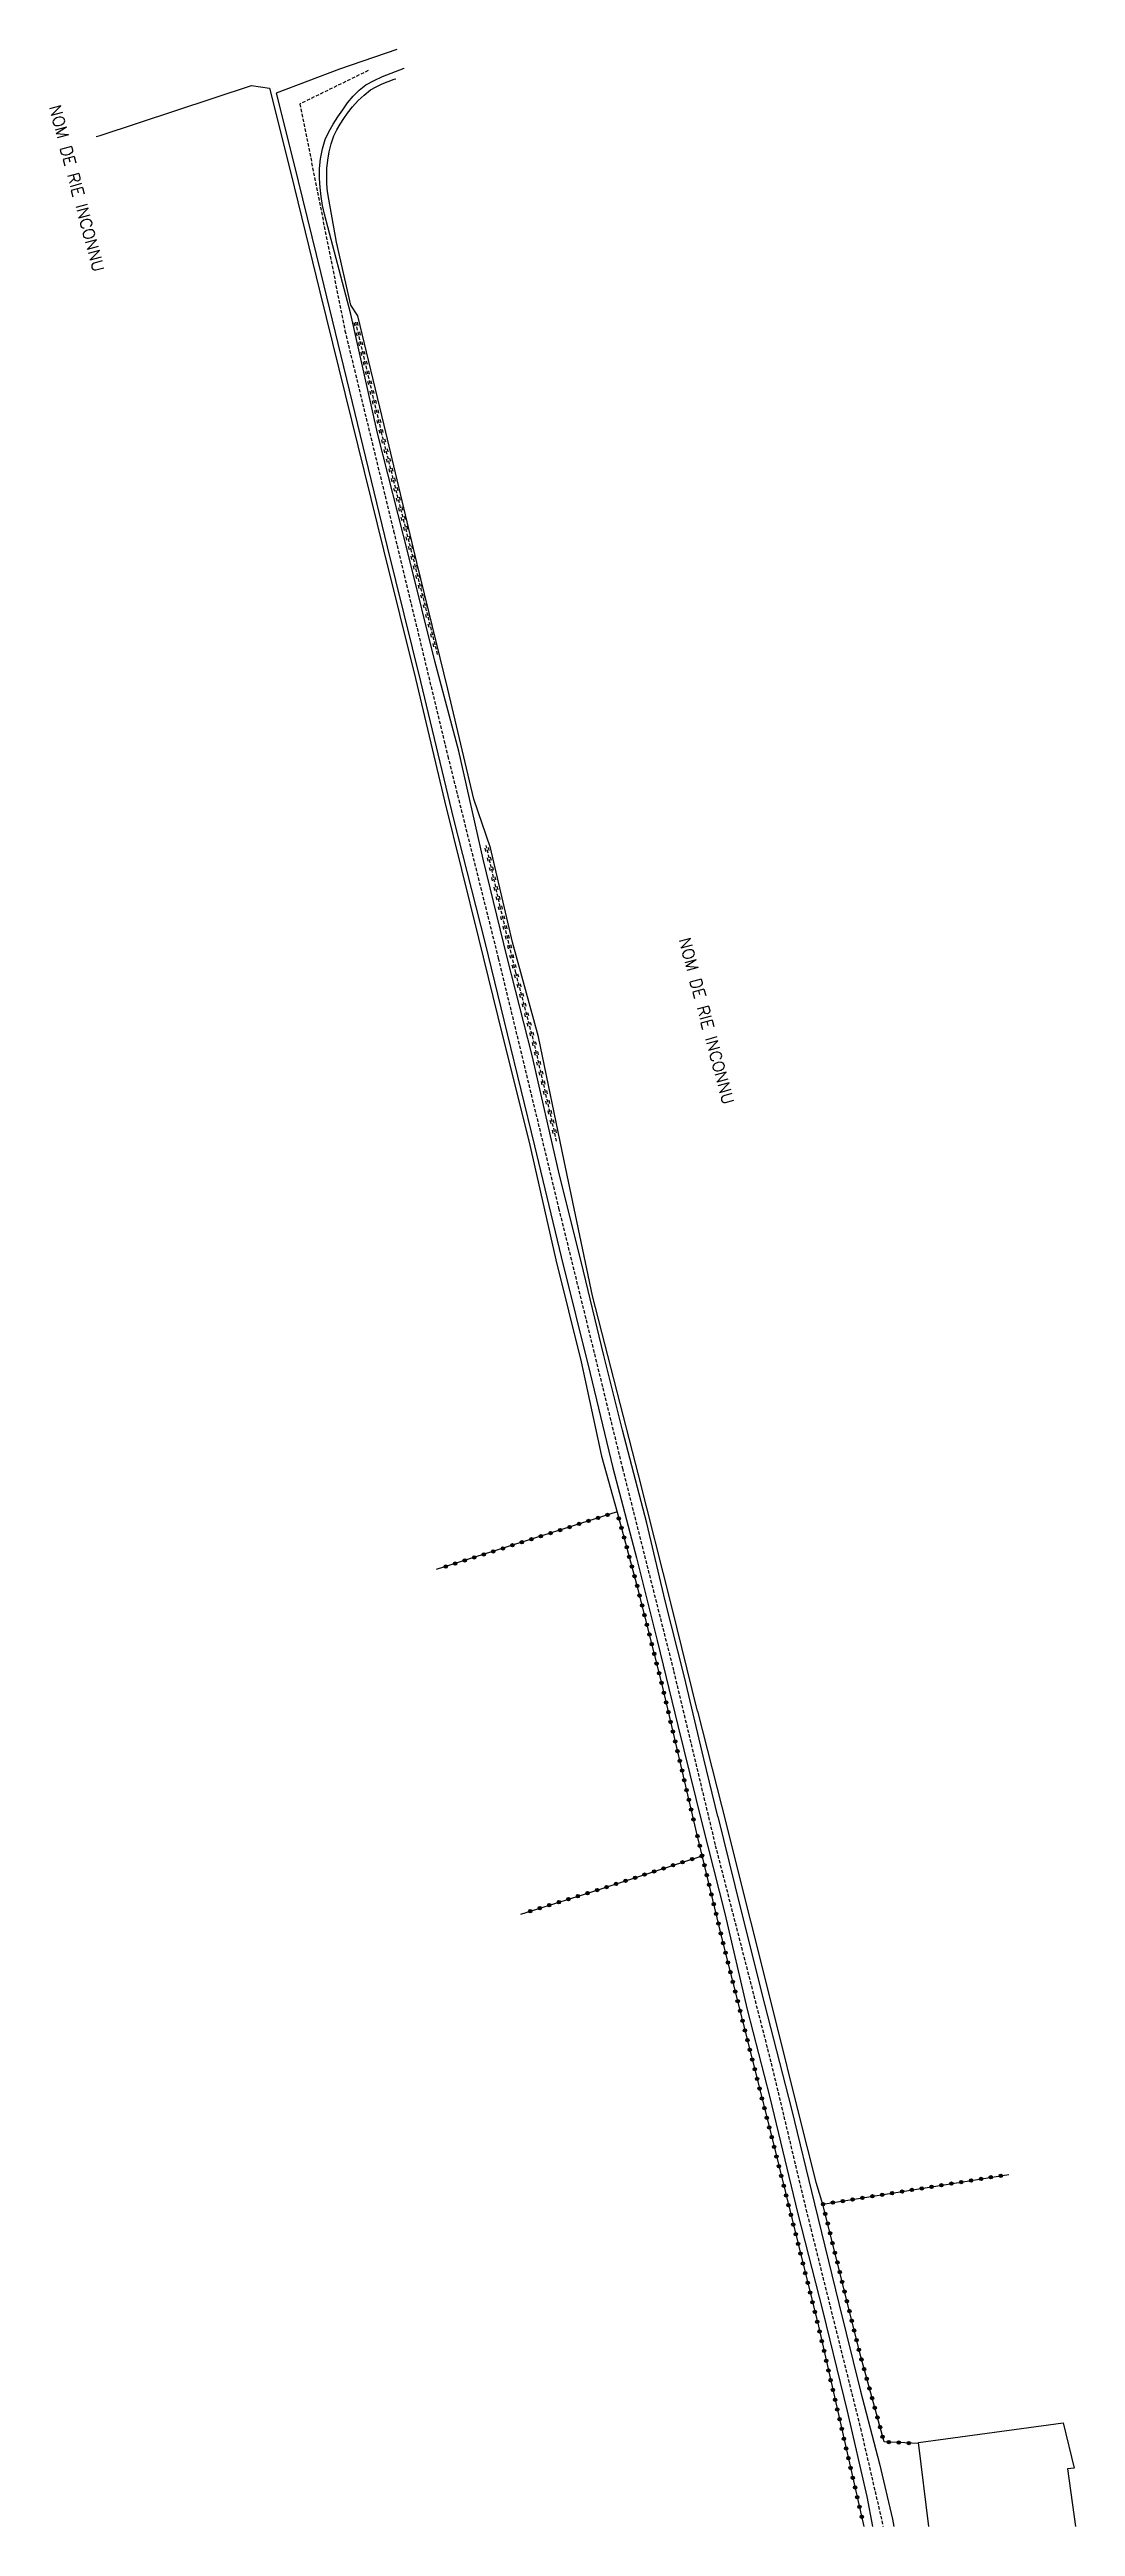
# Model space of a CAD drawing. Header units: millimetres. Extents: x 192000 to 193000, y 147000 to 148000.
# Drawn here: x 192129.5 to 192283.4, y 147171 to 147542.4 of the extents above; entities that cross this region are included whole.
import ezdxf

# ---------------------------------------------------------------- set-up
doc = ezdxf.new("R2010")
doc.units = ezdxf.units.MM
doc.linetypes.add('DASHED', pattern=[0.75, 0.5, -0.25])
doc.layers.get('0').update_dxf_attribs({"linetype": 'CONTINUOUS'})
for name, color, linetype in [('W0001', 6, 'DASHED'), ('W0008', 7, 'CONTINUOUS'), ('W0104', 1, 'CONTINUOUS'), ('W0220', 5, 'DASHED'), ('W0323', 7, 'CONTINUOUS'), ('W0330', 7, 'CONTINUOUS'), ('W0989', 7, 'CONTINUOUS')]:
    doc.layers.add(name, color=color, linetype=linetype)
doc.styles.get("Standard").update_dxf_attribs({"font": 'romans.shx', "width": 0.85})

msp = doc.modelspace()

# ---------------------------------------------------------------- texts
at = {"layer": 'W0989'}
for p in [(192129.38, 147533.83), (192223.83, 147408.98)]:
    msp.add_text('NOM DE RIE INCONNU', height=1.75, rotation=284.9525, dxfattribs=at).set_placement(p)

# ---------------------------------------------------------------- blocks, each defined once
blk = doc.blocks.new('t323o')
at = {"color": 0, "linetype": 'Continuous'}
for radius in [0.25, 0.15]:
    blk.add_circle((0, 0), radius, dxfattribs=at)
blk = doc.blocks.new('t220o')
at = {"color": 0, "linetype": 'Continuous'}
for p, q in [((-0.25, 0.25), (0.25, 0.25)), ((-0.25, -0.25), (0.25, -0.25))]:
    blk.add_line(p, q, dxfattribs=at)

# ---------------------------------------------------------------- linework, layer by layer
at = {"layer": 'W0001'}
msp.add_lwpolyline([(192177.26, 147539.28), (192167.03, 147534.27), (192173.77, 147500.27), (192181.07, 147470.23), (192189.2, 147436.47), (192196.77, 147406.18), (192205.83, 147368.68), (192215.4, 147329.68), (192223.08, 147299.28), (192229.33, 147273.12), (192237.7, 147240.48), (192242.92, 147218.57), (192251.1, 147185.72), (192254.5, 147171)], dxfattribs=at)
at = {"layer": 'W0008'}
for points in [[(192181.58, 147542.44), (192181.58, 147542.44), (192181.58, 147542.44), (192172.97, 147539.48), (192163.47, 147535.92), (192166.07, 147525.57), (192170.18, 147508.87), (192174.87, 147489.53), (192180.13, 147467.87), (192185.1, 147447.68), (192190.07, 147427.03), (192194.78, 147408.57), (192198.13, 147394.82), (192202.2, 147378.02), (192206.22, 147361.4), (192210.58, 147343.92), (192213.97, 147329.77), (192217.5, 147316.23), (192220.62, 147303.87), (192223.72, 147291.1), (192227.3, 147276.53)], [(192229.7, 147277.48), (192227.63, 147286.12), (192224.68, 147298.57), (192221.83, 147309.82), (192219.07, 147321.47), (192215.42, 147335.4), (192212.63, 147346.6), (192209.57, 147359.23), (192205.82, 147374.27), (192201.88, 147391.58), (192198.1, 147406.28), (192194.5, 147421.03), (192190.87, 147437.2), (192187.27, 147450.73), (192183.32, 147466.62), (192178.68, 147484.9), (192174.68, 147502.73), (192170.73, 147517.73), (192170.43, 147519.05), (192170.2, 147520.4), (192170.05, 147521.75), (192169.97, 147523.1), (192169.97, 147524.58), (192170.12, 147526.07), (192170.4, 147527.53), (192170.82, 147528.97), (192171.38, 147530.12), (192172.02, 147531.25), (192172.72, 147532.33), (192173.47, 147533.38), (192174.18, 147534.45), (192175, 147535.43), (192175.93, 147536.33), (192176.93, 147537.13), (192178.15, 147537.8), (192179.42, 147538.37), (192182.65, 147539.64), (192182.65, 147539.64)], [(192227.3, 147276.53), (192230.78, 147262.9), (192234.12, 147248.53), (192237.52, 147235.32), (192241.63, 147218.1), (192245.47, 147203.23), (192249.12, 147188.27), (192252.03, 147175.47), (192252.88, 147171)], [(192229.7, 147277.48), (192233.1, 147263.68), (192236.72, 147249.3), (192240.73, 147233.58), (192244.22, 147219.4), (192247.87, 147204.42), (192251.08, 147191.27), (192253.97, 147180.37), (192255.9, 147172.07), (192256.08, 147171)]]:
    msp.add_lwpolyline(points, dxfattribs=at)
at = {"layer": 'W0104'}
for points in [[(192259.82, 147183.57), (192281.48, 147186.52), (192283.17, 147179.73), (192282.13, 147179.63), (192283.35, 147171)], [(192261.33, 147171), (192259.82, 147183.57)]]:
    msp.add_lwpolyline(points, dxfattribs=at)
at = {"layer": 'W0220'}
for points in [[(192187.68, 147451.73), (192183.77, 147467.17), (192179.27, 147485.02), (192175.37, 147501.68)], [(192205.53, 147378.72), (192202.2, 147393.32), (192199.4, 147404), (192197.07, 147413.9), (192194.97, 147423.1)]]:
    msp.add_lwpolyline(points, dxfattribs=at)
at = {"layer": 'W0323'}
for points in [[(192214.6, 147323.15), (192195.77, 147317.13), (192187.46, 147314.49)], [(192214.6, 147323.1), (192217.53, 147312.33), (192221.32, 147297.28), (192226.38, 147275.58)], [(192226.38, 147275.58), (192230.53, 147258.32), (192237.83, 147229.17), (192244.78, 147201.03), (192251.62, 147171)], [(192200.14, 147262.82), (192210.37, 147266.03), (192227.35, 147271.57)], [(192259.83, 147183.42), (192254.63, 147183.7), (192251.03, 147196.82), (192245.47, 147219.32), (192273.33, 147223.79)]]:
    msp.add_lwpolyline(points, dxfattribs=at)
at = {"layer": 'W0330'}
for points in [[(192136.46, 147529.38), (192137.07, 147529.57), (192159.77, 147537.03), (192162.48, 147536.63), (192165.6, 147524.12), (192170.02, 147506.1), (192174.78, 147486.88), (192179.57, 147467.42), (192184.37, 147448.1), (192188.72, 147429.77), (192193.82, 147409.2), (192197.42, 147394.53), (192201.4, 147378.57), (192205.43, 147360.92), (192209.23, 147345.67), (192212.28, 147331.48), (192214.6, 147323.1)], [(192226.67, 147293.28), (192222.77, 147309.12), (192217.83, 147328.68), (192210.92, 147355.53), (192206.68, 147375.78), (192202.82, 147394.4), (192198.9, 147408.6), (192195.6, 147422.73), (192193.1, 147430.03), (192189.22, 147446.53), (192184.58, 147465.53), (192179.68, 147486.1), (192175.7, 147502.52), (192174.68, 147504.1), (192172.5, 147513.57), (192171.37, 147520.02), (192171.18, 147521.15), (192171.08, 147522.3), (192171.05, 147523.47), (192171.08, 147524.62), (192171.2, 147525.87), (192171.42, 147527.1), (192171.72, 147528.32), (192172.12, 147529.5), (192172.58, 147530.38), (192173.07, 147531.25), (192173.62, 147532.08), (192174.18, 147532.9), (192174.93, 147533.87), (192175.77, 147534.78), (192176.65, 147535.62), (192177.62, 147536.38), (192178.47, 147536.85), (192179.35, 147537.28), (192180.27, 147537.65), (192181.18, 147537.98), (192181.41, 147538.04)], [(192226.67, 147293.28), (192230.3, 147278.9), (192234.62, 147261.77), (192238.28, 147247), (192241.87, 147232.72), (192244.4, 147222.62), (192245.4, 147219.33)]]:
    msp.add_lwpolyline(points, dxfattribs=at)

# ---------------------------------------------------------------- block references
at = {"layer": 'W0220'}
for p, rotation in [((192175.47, 147501.25), 103.170750365139), ((192175.81, 147499.79), 103.170750365139), ((192176.15, 147498.33), 103.170750365139), ((192176.49, 147496.87), 103.170750365139), ((192176.84, 147495.4), 103.170750365139), ((192177.18, 147493.94), 103.170750365139), ((192177.52, 147492.48), 103.170750365139), ((192177.86, 147491.02), 103.170750365139), ((192178.2, 147489.56), 103.170750365139), ((192178.55, 147488.1), 103.170750365139), ((192178.89, 147486.64), 103.170750365139), ((192179.23, 147485.18), 103.170750365139), ((192179.59, 147483.73), 104.1494760863408), ((192179.96, 147482.27), 104.1494760863408), ((192180.33, 147480.82), 104.1494760863408), ((192180.69, 147479.36), 104.1494760863408), ((192181.06, 147477.91), 104.1494760863408), ((192181.43, 147476.45), 104.1494760863408), ((192181.79, 147475), 104.1494760863408), ((192182.16, 147473.54), 104.1494760863408), ((192182.53, 147472.09), 104.1494760863408), ((192182.89, 147470.64), 104.1494760863408), ((192183.26, 147469.18), 104.1494760863408), ((192183.63, 147467.73), 104.1494760863408), ((192183.99, 147466.27), 104.2369681279001), ((192184.36, 147464.82), 104.2369681279001), ((192184.73, 147463.36), 104.2369681279001), ((192185.1, 147461.91), 104.2369681279001), ((192185.47, 147460.46), 104.2369681279001), ((192185.84, 147459), 104.2369681279001), ((192186.21, 147457.55), 104.2369681279001), ((192186.58, 147456.09), 104.2369681279001), ((192186.95, 147454.64), 104.2369681279001), ((192187.31, 147453.19), 104.2369681279001), ((192195.11, 147422.49), 102.8580901730169), ((192195.44, 147421.03), 102.8580901730169), ((192195.77, 147419.56), 102.8580901730169), ((192196.11, 147418.1), 102.8580901730169), ((192196.44, 147416.64), 102.8580901730169), ((192196.78, 147415.18), 102.8580901730169), ((192197.11, 147413.71), 103.2601956627936), ((192197.45, 147412.25), 103.2601956627936), ((192197.8, 147410.79), 103.2601956627936), ((192198.14, 147409.33), 103.2601956627936), ((192198.49, 147407.87), 103.2601956627936), ((192198.83, 147406.41), 103.2601956627936), ((192199.18, 147404.95), 103.2601956627936), ((192199.53, 147403.5), 104.6867891298487), ((192199.91, 147402.05), 104.6867891298487), ((192200.29, 147400.6), 104.6867891298487), ((192200.67, 147399.14), 104.6867891298487), ((192201.05, 147397.69), 104.6867891298487), ((192201.43, 147396.24), 104.6867891298487), ((192201.81, 147394.79), 104.6867891298487), ((192202.19, 147393.34), 104.6867891298487), ((192202.53, 147391.88), 102.8595497386566), ((192202.86, 147390.42), 102.8595497386566), ((192203.2, 147388.95), 102.8595497386566), ((192203.53, 147387.49), 102.8595497386566), ((192203.86, 147386.03), 102.8595497386566), ((192204.2, 147384.57), 102.8595497386566), ((192204.53, 147383.1), 102.8595497386566), ((192204.87, 147381.64), 102.8595497386566), ((192205.2, 147380.18), 102.8595497386566)]:
    msp.add_blockref('t220o', p, dxfattribs=dict(at, rotation=rotation))
at = {"layer": 'W0323'}
for p, rotation in [((192203.18, 147319.5), 197.7182848824071), ((192204.61, 147319.96), 197.7182848824071), ((192206.04, 147320.41), 197.7182848824071), ((192207.46, 147320.87), 197.7182848824071), ((192208.89, 147321.33), 197.7182848824071), ((192210.32, 147321.78), 197.7182848824071), ((192211.75, 147322.24), 197.7182848824071), ((192213.18, 147322.7), 197.7182848824071), ((192214.85, 147322.17), 285.2380068828041), ((192215.25, 147320.73), 285.2380068828041), ((192191.74, 147315.86), 197.6133381160465), ((192193.17, 147316.31), 197.6133381160465), ((192194.6, 147316.76), 197.6133381160465), ((192196.03, 147317.22), 197.7182848824071), ((192197.46, 147317.67), 197.7182848824071), ((192198.89, 147318.13), 197.7182848824071), ((192200.32, 147318.59), 197.7182848824071), ((192201.75, 147319.04), 197.7182848824071), ((192215.64, 147319.28), 285.2380068828041), ((192216.04, 147317.83), 285.2380068828041), ((192216.43, 147316.38), 285.2380068828041), ((192188.89, 147314.95), 197.6133381160465), ((192190.31, 147315.4), 197.6133381160465), ((192216.82, 147314.94), 285.2380068828041), ((192217.22, 147313.49), 285.2380068828041), ((192217.61, 147312.04), 284.1132538779216), ((192217.97, 147310.59), 284.1132538779216), ((192218.34, 147309.13), 284.1132538779216), ((192218.7, 147307.68), 284.1132538779216), ((192219.07, 147306.22), 284.1132538779216), ((192219.44, 147304.77), 284.1132538779216), ((192219.8, 147303.31), 284.1132538779216), ((192220.17, 147301.86), 284.1132538779216), ((192220.53, 147300.4), 284.1132538779216), ((192220.9, 147298.95), 284.1132538779216), ((192221.26, 147297.49), 284.1132538779216), ((192221.61, 147296.03), 283.1406995330059), ((192221.95, 147294.57), 283.1406995330059), ((192222.29, 147293.11), 283.1406995330059), ((192222.63, 147291.65), 283.1406995330059), ((192222.97, 147290.19), 283.1406995330059), ((192223.31, 147288.73), 283.1406995330059), ((192223.65, 147287.27), 283.1406995330059), ((192224, 147285.81), 283.1406995330059), ((192224.34, 147284.35), 283.1406995330059), ((192224.68, 147282.89), 283.1406995330059), ((192225.02, 147281.43), 283.1406995330059), ((192225.36, 147279.97), 283.1406995330059), ((192225.7, 147278.5), 283.1406995330059), ((192226.04, 147277.04), 283.1406995330059), ((192226.64, 147274.52), 283.5150598599239), ((192226.99, 147273.07), 283.5150598599239), ((192227.27, 147271.54), 18.04847216772466), ((192227.34, 147271.61), 283.5150598599239), ((192215.86, 147267.82), 18.04847216772466), ((192217.29, 147268.29), 18.04847216772466), ((192218.72, 147268.75), 18.04847216772466), ((192220.14, 147269.22), 18.04847216772466), ((192221.57, 147269.68), 18.04847216772466), ((192222.99, 147270.15), 18.04847216772466), ((192224.42, 147270.61), 18.04847216772466), ((192225.85, 147271.08), 18.04847216772466), ((192227.69, 147270.15), 283.5150598599239), ((192228.04, 147268.69), 283.5150598599239), ((192203, 147263.72), 17.44748170247804), ((192204.43, 147264.17), 17.44748170247804), ((192205.87, 147264.62), 17.44748170247804), ((192207.3, 147265.07), 17.44748170247804), ((192208.73, 147265.52), 17.44748170247804), ((192210.16, 147265.97), 17.44748170247804), ((192211.59, 147266.43), 18.04847216772466), ((192213.01, 147266.89), 18.04847216772466), ((192214.44, 147267.36), 18.04847216772466), ((192228.39, 147267.23), 283.5150598599239), ((192228.74, 147265.77), 283.5150598599239), ((192229.09, 147264.32), 283.5150598599239), ((192201.57, 147263.27), 17.44748170247804), ((192229.44, 147262.86), 283.5150598599239), ((192229.79, 147261.4), 283.5150598599239), ((192230.14, 147259.94), 283.5150598599239), ((192230.49, 147258.48), 283.5150598599239), ((192230.86, 147257.03), 284.0593652501929), ((192231.22, 147255.57), 284.0593652501929), ((192231.59, 147254.12), 284.0593652501929), ((192231.95, 147252.66), 284.0593652501929), ((192232.31, 147251.21), 284.0593652501929), ((192232.68, 147249.75), 284.0593652501929), ((192233.04, 147248.3), 284.0593652501929), ((192233.41, 147246.84), 284.0593652501929), ((192233.77, 147245.39), 284.0593652501929), ((192234.14, 147243.93), 284.0593652501929), ((192234.5, 147242.48), 284.0593652501929), ((192234.86, 147241.02), 284.0593652501929), ((192235.23, 147239.57), 284.0593652501929), ((192235.59, 147238.11), 284.0593652501929), ((192235.96, 147236.66), 284.0593652501929), ((192236.32, 147235.2), 284.0593652501929), ((192236.69, 147233.75), 284.0593652501929), ((192237.05, 147232.29), 284.0593652501929), ((192237.42, 147230.84), 284.0593652501929), ((192237.78, 147229.38), 284.0593652501929), ((192238.14, 147227.92), 283.8760846165313), ((192238.5, 147226.47), 283.8760846165313), ((192238.86, 147225.01), 283.8760846165313), ((192239.22, 147223.56), 283.8760846165313), ((192267.69, 147222.88), 9.117862753789305), ((192269.18, 147223.12), 9.117862753789305), ((192270.66, 147223.36), 9.117862753789305), ((192272.14, 147223.6), 9.117862753789305), ((192239.58, 147222.1), 283.8760846165313), ((192239.94, 147220.64), 283.8760846165313), ((192240.3, 147219.19), 283.8760846165313), ((192245.48, 147219.32), 9.117862753789305), ((192246.96, 147219.56), 9.117862753789305), ((192248.44, 147219.79), 9.117862753789305), ((192249.92, 147220.03), 9.117862753789305), ((192251.4, 147220.27), 9.117862753789305), ((192252.88, 147220.51), 9.117862753789305), ((192254.37, 147220.75), 9.117862753789305), ((192255.85, 147220.98), 9.117862753789305), ((192257.33, 147221.22), 9.117862753789305), ((192258.81, 147221.46), 9.117862753789305), ((192260.29, 147221.7), 9.117862753789305), ((192261.77, 147221.93), 9.117862753789305), ((192263.25, 147222.17), 9.117862753789305), ((192264.73, 147222.41), 9.117862753789305), ((192266.21, 147222.65), 9.117862753789305), ((192240.66, 147217.73), 283.8760846165313), ((192241.02, 147216.27), 283.8760846165313), ((192245.82, 147217.87), 103.8947519701144), ((192246.18, 147216.42), 103.8947519701144), ((192241.38, 147214.82), 283.8760846165313), ((192241.74, 147213.36), 283.8760846165313), ((192242.1, 147211.91), 283.8760846165313), ((192246.54, 147214.96), 103.8947519701144), ((192246.9, 147213.5), 103.8947519701144), ((192247.27, 147212.05), 103.8947519701144), ((192242.46, 147210.45), 283.8760846165313), ((192242.82, 147208.99), 283.8760846165313), ((192247.63, 147210.59), 103.8947519701144), ((192247.99, 147209.14), 103.8947519701144), ((192243.18, 147207.54), 283.8760846165313), ((192243.54, 147206.08), 283.8760846165313), ((192243.9, 147204.62), 283.8760846165313), ((192248.35, 147207.68), 103.8947519701144), ((192248.71, 147206.22), 103.8947519701144), ((192249.07, 147204.77), 103.8947519701144), ((192244.26, 147203.17), 283.8760846165313), ((192244.62, 147201.71), 283.8760846165313), ((192249.43, 147203.31), 103.8947519701144), ((192249.79, 147201.86), 103.8947519701144), ((192244.96, 147200.25), 282.8193548374382), ((192245.29, 147198.79), 282.8193548374382), ((192245.63, 147197.33), 282.8193548374382), ((192250.15, 147200.4), 103.8947519701144), ((192250.51, 147198.94), 103.8947519701144), ((192250.87, 147197.49), 103.8947519701144), ((192245.96, 147195.86), 282.8193548374382), ((192246.29, 147194.4), 282.8193548374382), ((192251.25, 147196.04), 105.3471098876439), ((192251.64, 147194.59), 105.3471098876439), ((192246.62, 147192.94), 282.8193548374382), ((192246.96, 147191.48), 282.8193548374382), ((192247.29, 147190.01), 282.8193548374382), ((192252.04, 147193.14), 105.3471098876439), ((192252.44, 147191.7), 105.3471098876439), ((192252.84, 147190.25), 105.3471098876439), ((192247.62, 147188.55), 282.8193548374382), ((192247.96, 147187.09), 282.8193548374382), ((192253.23, 147188.8), 105.3471098876439), ((192253.63, 147187.36), 105.3471098876439), ((192254.03, 147185.91), 105.3471098876439), ((192248.29, 147185.63), 282.8193548374382), ((192248.62, 147184.16), 282.8193548374382), ((192248.95, 147182.7), 282.8193548374382), ((192254.42, 147184.46), 105.3471098876439), ((192255.34, 147183.66), 176.8848605059424), ((192256.84, 147183.58), 176.8848605059424), ((192258.34, 147183.5), 176.8848605059424), ((192249.29, 147181.24), 282.8193548374382), ((192249.62, 147179.78), 282.8193548374382), ((192249.95, 147178.31), 282.8193548374382), ((192250.29, 147176.85), 282.8193548374382), ((192250.62, 147175.39), 282.8193548374382), ((192250.95, 147173.93), 282.8193548374382), ((192251.28, 147172.46), 282.8193548374382)]:
    msp.add_blockref('t323o', p, dxfattribs=dict(at, rotation=rotation))

msp.set_redraw_order([(e.dxf.handle, doc.entitydb.next_handle()) for e in msp.query("TEXT MTEXT ATTDEF DIMENSION ARC_DIMENSION")])  # texts and dimensions are drawn at this point

doc.saveas('drawing.dxf')
